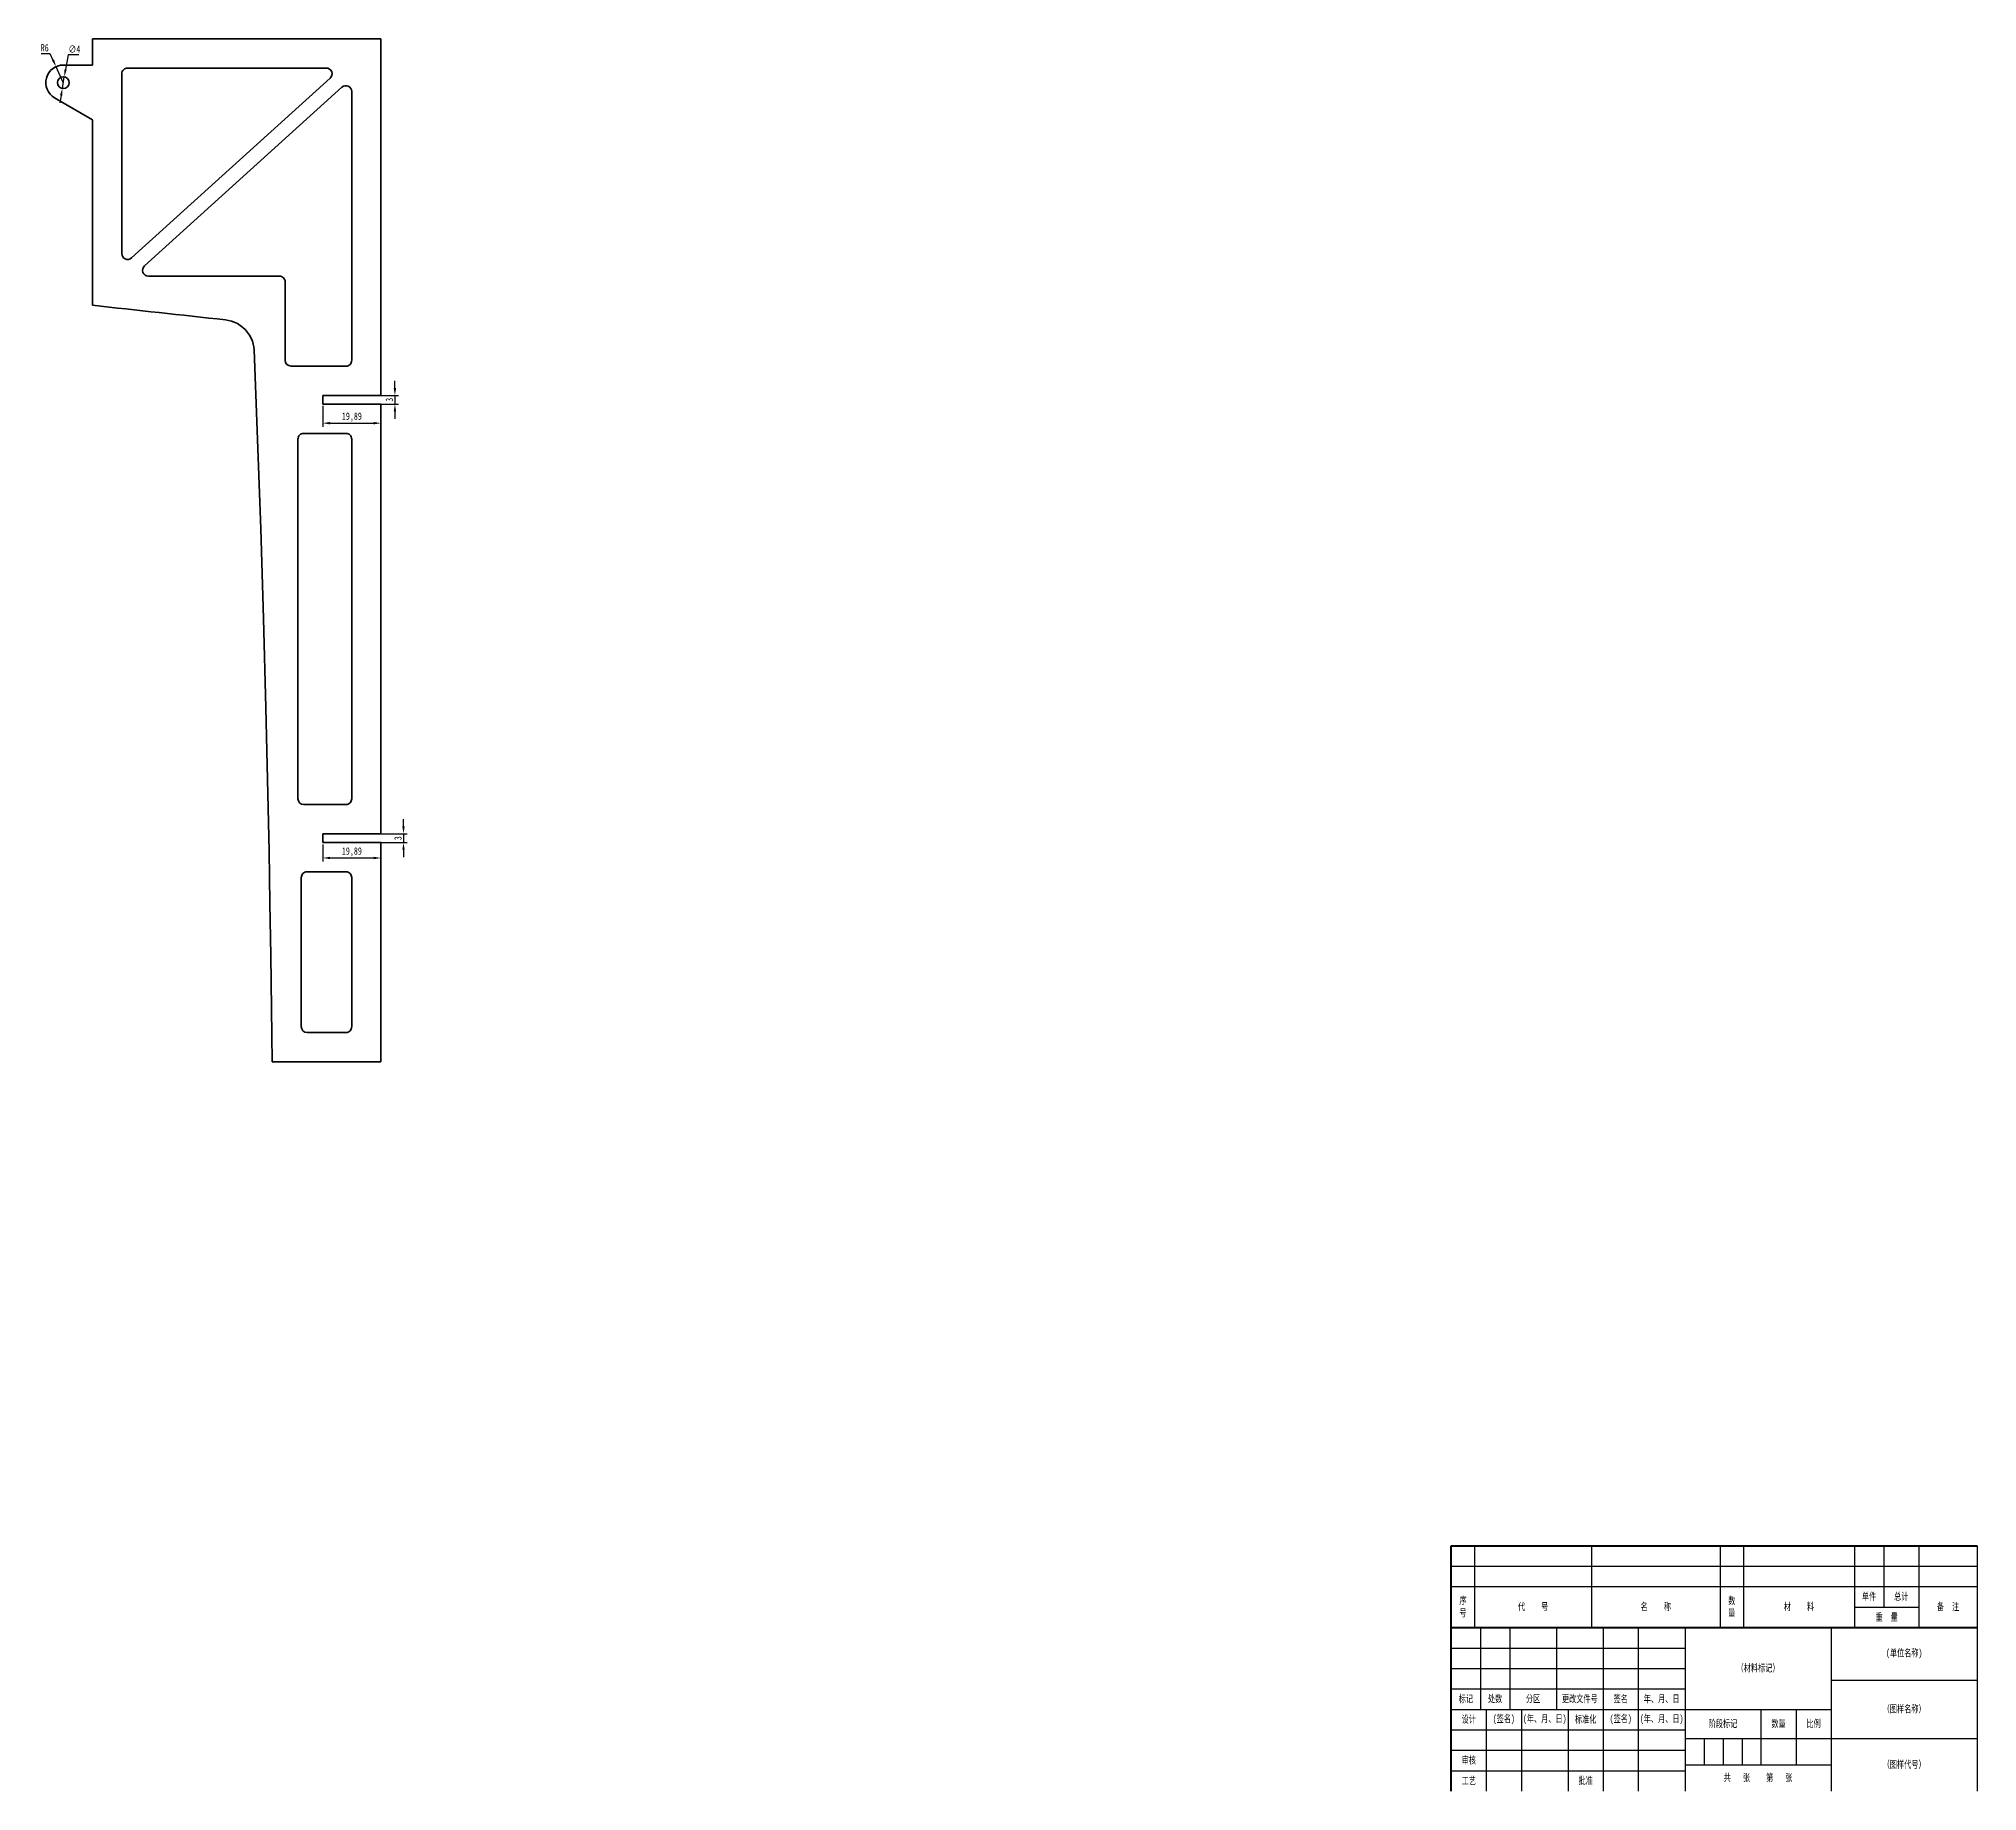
# Model space of a CAD drawing. Header units: millimetres. Extents: x 2448 to 3637, y 862 to 1703.
# Drawn here: x 2963 to 3627, y 872 to 1471 of the extents above; entities that cross this region are included whole.
import ezdxf

# ---------------------------------------------------------------- set-up
doc = ezdxf.new("R2010")
doc.units = ezdxf.units.MM
doc.header["$LTSCALE"] = 0.3
for name, color, linetype, lineweight in [('尺寸线', 3, 'Continuous', 25), ('粗实线', 7, 'Continuous', 50), ('细实线', 7, 'Continuous', 25), ('细文本', 7, 'Continuous', 25)]:
    doc.layers.add(name, color=color, linetype=linetype, lineweight=lineweight)
doc.styles.add('NUT Standard', font='simfang.ttf', dxfattribs={"width": 0.7, "height": 2.5})
doc.dimstyles.new('NUT Standard', dxfattribs={"dimtxt": 2.5, "dimasz": 2.5, "dimexe": 1.25, "dimexo": 0.625, "dimtad": 1, "dimtoh": 1, "dimtxsty": 'NUT Standard', "dimcen": 2.5, "dimadec": 0, "dimazin": 0, "dimtfac": 1, "dimtmove": 0, "dimatfit": 3, "dimfxl": 1, "dimarcsym": 0})

msp = doc.modelspace()

# ---------------------------------------------------------------- texts
at = {"layer": '粗实线', "char_height": 2.5, "width": 12, "attachment_point": 5, "style": 'NUT Standard'}
for s, insert in [('工艺', (3452.76151595407, 875.4023092747085)), ('批准', (3492.76151595407, 875.4023092747085))]:
    msp.add_mtext(s, dxfattribs=dict(at, insert=insert))
at = {"layer": '细文本', "char_height": 2.5, "attachment_point": 5, "style": 'NUT Standard'}
for s, insert, width in [('序\\P号', (3450.76151595407, 934.9023092747085), 7.999999999999545), ('代    号', (3474.76151595407, 934.9023092747085), 40), ('名    称', (3516.76151595407, 934.9023092747085), 44), ('数\\P量', (3542.76151595407, 934.9023092747085), 8), ('材    料', (3565.76151595407, 934.9023092747083), 38), ('单件', (3589.76151595407, 938.4023092747085), 10.00000000000045), ('总计', (3600.76151595407, 938.4023092747085), 12), ('备  注', (3616.76151595407, 934.9023092747085), 20), ('重  量', (3595.76151595407, 931.4023092747085), 22), ('（材料标记）', (3551.76151595407, 913.9023092747085), 50), ('(单位名称)', (3601.76151595407, 918.9023092747085), 49.99999999999955), ('标记', (3451.76151595407, 903.4023092747085), 10), ('处数', (3461.76151595407, 903.4023092747085), 10), ('分区', (3474.76151595407, 903.4023092747085), 16), ('更改文件号', (3490.76151595407, 903.4023092747085), 16), ('签名', (3504.76151595407, 903.4023092747085), 12), ('年、月、日', (3518.76151595407, 903.4023092747085), 16), ('设计', (3452.76151595407, 896.4023092747085), 12), ('(签名)', (3464.76151595407, 896.4023092747085), 12), ('(年、月、日)', (3478.76151595407, 896.4023092747085), 16), ('标准化', (3492.76151595407, 896.4023092747085), 12), ('(签名)', (3504.76151595407, 896.4023092747085), 12), ('(年、月、日)', (3518.76151595407, 896.4023092747085), 16), ('阶段标记', (3539.76151595407, 894.9023092747085), 26), ('数量', (3558.76151595407, 894.9023092747085), 12), ('比例', (3570.76151595407, 894.9023092747085), 11.99999999999955), ('（图样名称）', (3601.76151595407, 899.9023092747085), 49.99999999999955), ('审核', (3452.76151595407, 882.4023092747085), 12), ('（图样代号）', (3601.76151595407, 880.9023092747085), 49.99999999999955), ('共   张    第   张', (3551.76151595407, 876.4023092747085), 50)]:
    msp.add_mtext(s, dxfattribs=dict(at, insert=insert, width=width))

# ---------------------------------------------------------------- blocks, each defined once
blk = doc.blocks.new('*D109')
at = {"layer": 'Defpoints', "color": 0, "transparency": 16777216}
for p in [(3060.592041476457, 1349.496667468055), (3060.592041476457, 1346.496667468055), (3085.264383387767, 1346.496667468055)]:
    blk.add_point(p, dxfattribs=at)
at = {"layer": '尺寸线', "color": 0, "lineweight": -2, "transparency": 16777216}
for p, q in [((3085.264383387767, 1351.996667468055), (3085.264383387767, 1354.496667468055)), ((3061.217041476457, 1349.496667468055), (3086.514383387767, 1349.496667468055)), ((3085.264383387767, 1349.496667468055), (3085.264383387767, 1346.496667468055)), ((3061.217041476457, 1346.496667468055), (3086.514383387767, 1346.496667468055)), ((3085.264383387767, 1343.996667468055), (3085.264383387767, 1341.496667468055))]:
    blk.add_line(p, q, dxfattribs=at)
at = {"layer": '尺寸线', "color": 0, "transparency": 16777216}
for points in [[(3084.847716721101, 1351.996667468055), (3085.681050054434, 1351.996667468055), (3085.264383387767, 1349.496667468055)], [(3084.847716721101, 1343.996667468055), (3085.681050054434, 1343.996667468055), (3085.264383387767, 1346.496667468055)]]:
    blk.add_solid(points, dxfattribs=at)
at = {"layer": '尺寸线', "color": 0, "transparency": 16777216, "insert": (3083.375097673481, 1347.996667468053), "char_height": 2.5, "attachment_point": 5, "rotation": 90, "style": 'NUT Standard'}
blk.add_mtext('3', dxfattribs=at)
blk = doc.blocks.new('*D110')
at = {"layer": 'Defpoints', "color": 0, "transparency": 16777216}
for p in [(3060.592041476456, 1346.496667468054), (3080.484375460831, 1346.496667468054), (3080.484375460831, 1339.97958637685)]:
    blk.add_point(p, dxfattribs=at)
at = {"layer": '尺寸线', "color": 0, "lineweight": -2, "transparency": 16777216}
for p, q in [((3060.592041476456, 1345.871667468054), (3060.592041476456, 1338.72958637685)), ((3080.484375460831, 1345.871667468054), (3080.484375460831, 1338.72958637685)), ((3063.092041476456, 1339.97958637685), (3077.984375460831, 1339.97958637685))]:
    blk.add_line(p, q, dxfattribs=at)
at = {"layer": '尺寸线', "color": 0, "transparency": 16777216}
for points in [[(3063.092041476456, 1340.396253043517), (3063.092041476456, 1339.562919710184), (3060.592041476456, 1339.97958637685)], [(3077.984375460831, 1340.396253043517), (3077.984375460831, 1339.562919710184), (3080.484375460831, 1339.97958637685)]]:
    blk.add_solid(points, dxfattribs=at)
at = {"layer": '尺寸线', "color": 0, "transparency": 16777216, "insert": (3070.538208468643, 1342.047443519707), "char_height": 2.5, "attachment_point": 5, "style": 'NUT Standard'}
blk.add_mtext('19,89', dxfattribs=at)
blk = doc.blocks.new('*D111')
at = {"layer": 'Defpoints', "color": 0, "transparency": 16777216}
for p in [(3060.592041476457, 1199.496667468055), (3060.592041476457, 1196.496667468055), (3088.201900807525, 1196.496667468055)]:
    blk.add_point(p, dxfattribs=at)
at = {"layer": '尺寸线', "color": 0, "lineweight": -2, "transparency": 16777216}
for p, q in [((3088.201900807525, 1201.996667468055), (3088.201900807525, 1204.496667468055)), ((3061.217041476457, 1199.496667468055), (3089.451900807525, 1199.496667468055)), ((3061.217041476457, 1196.496667468055), (3089.451900807525, 1196.496667468055)), ((3088.201900807525, 1199.496667468055), (3088.201900807525, 1196.496667468055)), ((3088.201900807525, 1193.996667468055), (3088.201900807525, 1191.496667468055))]:
    blk.add_line(p, q, dxfattribs=at)
at = {"layer": '尺寸线', "color": 0, "transparency": 16777216}
for points in [[(3087.785234140858, 1201.996667468055), (3088.618567474191, 1201.996667468055), (3088.201900807525, 1199.496667468055)], [(3087.785234140858, 1193.996667468055), (3088.618567474191, 1193.996667468055), (3088.201900807525, 1196.496667468055)]]:
    blk.add_solid(points, dxfattribs=at)
at = {"layer": '尺寸线', "color": 0, "transparency": 16777216, "insert": (3086.312615093239, 1197.996667468053), "char_height": 2.5, "attachment_point": 5, "rotation": 90, "style": 'NUT Standard'}
blk.add_mtext('3', dxfattribs=at)
blk = doc.blocks.new('*D112')
at = {"layer": 'Defpoints', "color": 0, "transparency": 16777216}
for p in [(3060.592041476456, 1196.496667468054), (3080.484375460831, 1196.496667468054), (3080.484375460831, 1191.205392473561)]:
    blk.add_point(p, dxfattribs=at)
at = {"layer": '尺寸线', "color": 0, "lineweight": -2, "transparency": 16777216}
for p, q in [((3060.592041476456, 1195.871667468054), (3060.592041476456, 1189.955392473561)), ((3080.484375460831, 1195.871667468054), (3080.484375460831, 1189.955392473561)), ((3063.092041476456, 1191.205392473561), (3077.984375460831, 1191.205392473561))]:
    blk.add_line(p, q, dxfattribs=at)
at = {"layer": '尺寸线', "color": 0, "transparency": 16777216}
for points in [[(3063.092041476456, 1191.622059140228), (3063.092041476456, 1190.788725806895), (3060.592041476456, 1191.205392473561)], [(3077.984375460831, 1191.622059140228), (3077.984375460831, 1190.788725806895), (3080.484375460831, 1191.205392473561)]]:
    blk.add_solid(points, dxfattribs=at)
at = {"layer": '尺寸线', "color": 0, "transparency": 16777216, "insert": (3070.538208468643, 1193.273249616419), "char_height": 2.5, "attachment_point": 5, "style": 'NUT Standard'}
blk.add_mtext('19,89', dxfattribs=at)
blk = doc.blocks.new('*D113')
at = {"layer": 'Defpoints', "color": 0, "transparency": 16777216}
for p in [(2971.451008104485, 1454.52460372726), (2972.117596332802, 1458.468670173692)]:
    blk.add_point(p, dxfattribs=at)
at = {"layer": '尺寸线', "color": 0, "lineweight": -2, "transparency": 16777216}
for p, q in [((2973.391664613933, 1466.007072060498), (2972.534213975501, 1460.933711702712)), ((2977.136664613934, 1466.007072060497), (2973.391664613933, 1466.007072060498)), ((2971.451008104485, 1454.52460372726), (2972.117596332802, 1458.468670173692)), ((2971.034390461787, 1452.059562198241), (2970.617772819089, 1449.594520669221))]:
    blk.add_line(p, q, dxfattribs=at)
at = {"layer": '尺寸线', "color": 0, "transparency": 16777216}
for points in [[(2972.123373720664, 1461.003147976495), (2972.945054230337, 1460.864275428929), (2972.117596332802, 1458.468670173692)], [(2970.62355020695, 1452.128998472024), (2971.445230716623, 1451.990125924458), (2971.451008104485, 1454.52460372726)]]:
    blk.add_solid(points, dxfattribs=at)
at = {"layer": '尺寸线', "color": 0, "transparency": 16777216, "insert": (2975.576664613933, 1467.967786346211), "char_height": 2.5, "attachment_point": 5, "style": 'NUT Standard'}
blk.add_mtext('∅4', dxfattribs=at)
blk = doc.blocks.new('*D114')
at = {"layer": 'Defpoints', "color": 0, "transparency": 16777216}
for p in [(2969.291401874762, 1461.954241541821), (2971.784302218645, 1456.496636950476)]:
    blk.add_point(p, dxfattribs=at)
at = {"layer": '尺寸线', "color": 0, "lineweight": -2, "transparency": 16777216}
for p, q in [((2964.238984921526, 1466.502245367942), (2967.213984921526, 1466.502245367942)), ((2967.213984921526, 1466.502245367942), (2968.252693398144, 1464.228243454882)), ((2971.784302218645, 1456.496636950476), (2969.291401874762, 1461.954241541821))]:
    blk.add_line(p, q, dxfattribs=at)
at = {"layer": '尺寸线', "color": 0, "transparency": 16777216}
blk.add_solid([(2968.631693716987, 1464.401361534318), (2967.873693079301, 1464.055125375445), (2969.291401874762, 1461.954241541821)], dxfattribs=at)
at = {"layer": '尺寸线', "color": 0, "transparency": 16777216, "insert": (2965.413984921527, 1468.391531082227), "char_height": 2.5, "attachment_point": 5, "style": 'NUT Standard'}
blk.add_mtext('R6', dxfattribs=at)

# ---------------------------------------------------------------- dimensions: what is measured, and where the dimension line sits
at = {"layer": '尺寸线'}
dim = msp.add_radius_dim(center=(2971.784302218645, 1456.496636950476), mpoint=(2969.291401874762, 1461.954241541821), dimstyle='NUT Standard', dxfattribs=at)
dim.commit()
dim.dimension.update_dxf_attribs({"geometry": '*D114', "text_midpoint": (2965.413984921527, 1468.391531082227)})
dim = msp.add_diameter_dim_2p(p1=(2971.451008104485, 1454.52460372726), p2=(2972.117596332802, 1458.468670173692), dimstyle='NUT Standard', dxfattribs=at)
dim.commit()
dim.dimension.update_dxf_attribs({"geometry": '*D113', "text_midpoint": (2975.576664613933, 1466.007072060497), "dimtype": 163})
for base, p1, p2, picture, middle in [((3085.264383387767, 1346.496667468055), (3060.592041476456, 1349.496667468054), (3060.592041476456, 1346.496667468054), '*D109', (3083.375097673481, 1347.996667468053)), ((3088.201900807525, 1196.496667468055), (3060.592041476456, 1199.496667468054), (3060.592041476456, 1196.496667468054), '*D111', (3086.312615093239, 1197.996667468053))]:
    dim = msp.add_linear_dim(base=base, p1=p1, p2=p2, angle=90, dimstyle='NUT Standard', dxfattribs=at)
    dim.commit()
    dim.dimension.update_dxf_attribs({"geometry": picture, "text_midpoint": middle})
for base, p1, p2, picture, middle in [((3080.484375460831, 1339.97958637685), (3060.592041476456, 1346.496667468054), (3080.484375460831, 1346.496667468054), '*D110', (3070.538208468643, 1342.047443519707)), ((3080.484375460831, 1191.205392473561), (3060.592041476456, 1196.496667468054), (3080.484375460831, 1196.496667468054), '*D112', (3070.538208468643, 1193.273249616419))]:
    dim = msp.add_linear_dim(base=base, p1=p1, p2=p2, dimstyle='NUT Standard', dxfattribs=at)
    dim.commit()
    dim.dimension.update_dxf_attribs({"geometry": picture, "text_midpoint": middle})

# ---------------------------------------------------------------- linework, layer by layer
at = {"color": 7, "lineweight": 35}
for p, q in [((3080.484375460831, 1471.496636950476), (2981.784302218643, 1471.496636950476)), ((2981.784302218643, 1462.496636950476), (2981.784302218643, 1471.496636950476)), ((3080.484375460831, 1471.496636950476), (3080.484375460831, 1349.496667468054)), ((2971.784302218643, 1462.496636950476), (2981.784302218643, 1462.496636950476)), ((2991.784302218643, 1459.496636950476), (2991.784302218643, 1397.999200427038)), ((3061.760864718643, 1461.496636950476), (2993.784302218643, 1461.496636950476)), ((3063.102661593643, 1458.013482653601), (2995.126099093643, 1396.516168200476)), ((2999.555664523331, 1393.780938708288), (3067.142609103409, 1454.925958239538)), ((3070.484375460831, 1361.496667468054), (3070.484375460831, 1453.442803942663)), ((2968.784302218643, 1451.300469958288), (2981.784302218643, 1443.794976794226)), ((2981.784302218643, 1380.297875964148), (2981.784302218643, 1443.794976794226)), ((3000.897430880753, 1390.297906481726), (3045.71063278505, 1390.297906481726)), ((3047.71063278505, 1388.297906481726), (3047.71063278505, 1361.496667468054)), ((3049.71063278505, 1359.496667468054), (3068.484375460831, 1359.496667468054)), ((3060.592041476456, 1349.496667468054), (3060.592041476456, 1346.496667468054)), ((3060.592041476456, 1349.496667468054), (3080.484375460831, 1349.496667468054)), ((3080.592041476456, 1349.496667468054), (3080.484375460831, 1349.496667468054)), ((3060.592041476456, 1346.496667468054), (3080.484375460831, 1346.496667468054)), ((3080.484375460831, 1346.496667468054), (3080.484375460831, 1199.496667468054)), ((3080.592041476456, 1346.496667468054), (3080.484375460831, 1346.496667468054)), ((3052.08270309755, 1211.496667468054), (3052.08270309755, 1334.496667468054)), ((3068.484375460831, 1336.496667468054), (3054.08270309755, 1336.496667468054)), ((3070.484375460831, 1334.496667468054), (3070.484375460831, 1211.496667468054)), ((3054.08270309755, 1209.496667468054), (3068.484375460831, 1209.496667468054)), ((3060.592041476456, 1199.496667468054), (3060.592041476456, 1196.496667468054)), ((3060.592041476456, 1199.496667468054), (3080.484375460831, 1199.496667468054)), ((3060.592041476456, 1196.496667468054), (3080.484375460831, 1196.496667468054)), ((3080.592041476456, 1199.496667468054), (3080.484375460831, 1199.496667468054)), ((3080.592041476456, 1196.496667468054), (3080.484375460831, 1196.496667468054)), ((3080.484375460831, 1196.496667468054), (3080.484375460831, 1121.496667468054)), ((3053.210754855362, 1133.496667468054), (3053.210754855362, 1184.496667468054)), ((3068.484375460831, 1186.496667468054), (3055.210754855362, 1186.496667468054)), ((3070.484375460831, 1184.496667468054), (3070.484375460831, 1133.496667468054)), ((3055.210754855362, 1131.496667468054), (3068.484375460831, 1131.496667468054)), ((3080.484375460831, 1121.496667468054), (3043.210754855362, 1121.496667468054))]:
    msp.add_line(p, q, dxfattribs=at)
msp.add_line((3626.76151595407, 955.9023092747085), (3626.761515954069, 871.9023092747084))
for points in [[(3027.285217745987, 1375.320764147742), (3028.308227999893, 1375.159143053992), (3029.308868869034, 1374.902612292273), (3030.279541476456, 1374.554772936804), (3031.337921603409, 1374.05288084696), (3032.338196261612, 1373.443200671179), (3033.270325167862, 1372.73159178446), (3034.124298556534, 1371.92446287821), (3034.870911105362, 1371.053979479773), (3035.524872287003, 1370.106774889929), (3036.076904757706, 1369.091271960242), (3036.517883761612, 1368.016870104773), (3036.80047653505, 1367.058618151648), (3036.99008224794, 1366.07290037821), (3037.082092745987, 1365.068627917273)], [(3037.082092745987, 1365.068627917273), (3038.2863163788, 1334.437219225867), (3039.361206515518, 1303.802362048132), (3040.309082492081, 1273.166070544226), (3041.132324679581, 1242.530511462195), (3041.703003390518, 1218.010095202429), (3042.196381076065, 1193.498468005163), (3042.507080538956, 1175.691979968054), (3042.778137667862, 1157.888024889929), (3043.014709933487, 1139.690667712195), (3043.210754855362, 1121.496667468054)]]:
    msp.add_lwpolyline(points, dxfattribs=at)
msp.add_circle((2971.784302218643, 1456.496636950476), 2, dxfattribs=at)
for centre, radius, start, end in [((2971.784302218643, 1456.496636950476), 5.999999999999998, 90.00000250446868, 239.9999966606827), ((2993.784302218643, 1459.496636950476), 2.000000000000002, 90.00000250446868, 180.0000050089504), ((3061.760864718643, 1459.496636950476), 2.000000000000001, 312.1351885985122, 90.00000250446868), ((3068.484375460831, 1453.442803942663), 2, 0, 132.1351867772976), ((2993.784302218643, 1397.999200427038), 2, 179.9999949910365, 312.1351885985122), ((3000.897430880753, 1392.297906481726), 2, 132.1351867772976, 269.9999974955313), ((3045.71063278505, 1388.297906481726), 2.000000000000001, 0, 90.00000250446868), ((-10390.90698196104, -121084.2069763308), 123192.4648106628, 83.74690284763822, 83.76819254726618), ((3049.71063278505, 1361.496667468054), 2.000000000000001, 180.0000050089504, 269.9999974955313), ((3068.484375460831, 1361.496667468054), 2.000000000000001, 269.9999974955313, 0), ((3054.08270309755, 1334.496667468054), 2, 90.00000250446868, 180.0000050089504), ((3068.484375460831, 1334.496667468054), 2.000000000000001, 0, 90.00000250446868), ((3054.08270309755, 1211.496667468054), 2.000000000000001, 180.0000050089504, 269.9999974955313), ((3068.484375460831, 1211.496667468054), 2, 269.9999974955313, 0), ((3055.210754855362, 1184.496667468054), 2, 90.00000250446868, 180.0000050089504), ((3068.484375460831, 1184.496667468054), 2.000000000000001, 0, 90.00000250446868), ((3055.210754855362, 1133.496667468054), 2, 180.0000050089504, 269.9999974955313), ((3068.484375460831, 1133.496667468054), 2, 269.9999974955313, 0)]:
    msp.add_arc(centre, radius, start, end, dxfattribs=at)
at = {"layer": '粗实线'}
for p, q in [((3446.76151595407, 955.9023092747085), (3626.76151595407, 955.9023092747085)), ((3446.76151595407, 871.9023092747085), (3446.76151595407, 955.9023092747085)), ((3446.76151595407, 927.9023092747085), (3626.76151595407, 927.9023092747085))]:
    msp.add_line(p, q, dxfattribs=at)
at = {"layer": '细实线'}
for p, q in [((3454.76151595407, 955.9023092747083), (3454.76151595407, 927.9023092747083)), ((3494.76151595407, 955.9023092747083), (3494.76151595407, 927.9023092747083)), ((3538.76151595407, 955.9023092747083), (3538.76151595407, 927.9023092747083)), ((3546.76151595407, 955.9023092747083), (3546.76151595407, 927.9023092747083)), ((3584.76151595407, 955.9023092747083), (3584.76151595407, 927.9023092747083)), ((3594.76151595407, 955.9023092747083), (3594.76151595407, 934.902309274709)), ((3606.76151595407, 955.9023092747083), (3606.76151595407, 927.9023092747083)), ((3446.76151595407, 948.9023092747085), (3626.76151595407, 948.9023092747085)), ((3446.76151595407, 941.9023092747085), (3626.76151595407, 941.9023092747085)), ((3584.76151595407, 934.9023092747085), (3606.76151595407, 934.9023092747087)), ((3456.76151595407, 927.9023092747085), (3456.76151595407, 899.9023092747085)), ((3466.76151595407, 927.9023092747085), (3466.76151595407, 899.9023092747085)), ((3482.76151595407, 927.9023092747085), (3482.76151595407, 899.9023092747085)), ((3498.76151595407, 927.9023092747085), (3498.76151595407, 899.9023092747085)), ((3510.76151595407, 927.9023092747085), (3510.76151595407, 899.9023092747085)), ((3526.76151595407, 927.9023092747083), (3526.76151595407, 871.9023092747087)), ((3576.76151595407, 927.9023092747083), (3576.76151595407, 871.9023092747087)), ((3446.76151595407, 920.9023092747085), (3526.76151595407, 920.9023092747087)), ((3446.76151595407, 913.9023092747085), (3526.76151595407, 913.9023092747085)), ((3576.76151595407, 909.9023092747085), (3626.76151595407, 909.9023092747085)), ((3446.76151595407, 906.9023092747085), (3526.76151595407, 906.9023092747085)), ((3446.76151595407, 899.9023092747085), (3576.76151595407, 899.9023092747087)), ((3458.76151595407, 899.9023092747085), (3458.76151595407, 871.9023092747085)), ((3470.76151595407, 899.9023092747085), (3470.76151595407, 871.9023092747085)), ((3486.76151595407, 899.9023092747085), (3486.76151595407, 871.9023092747085)), ((3498.76151595407, 899.9023092747085), (3498.76151595407, 871.9023092747085)), ((3510.76151595407, 899.9023092747085), (3510.76151595407, 871.9023092747085)), ((3552.76151595407, 899.9023092747085), (3552.76151595407, 880.9023092747087)), ((3564.76151595407, 899.9023092747085), (3564.76151595407, 880.9023092747087)), ((3446.76151595407, 892.9023092747085), (3526.76151595407, 892.9023092747085)), ((3526.76151595407, 889.9023092747085), (3626.76151595407, 889.9023092747085)), ((3533.26151595407, 889.9023092747083), (3533.26151595407, 880.9023092747087)), ((3539.76151595407, 889.9023092747083), (3539.76151595407, 880.9023092747087)), ((3546.26151595407, 889.9023092747083), (3546.26151595407, 880.9023092747087)), ((3446.76151595407, 885.9023092747085), (3526.76151595407, 885.9023092747087)), ((3446.76151595407, 878.9023092747085), (3526.76151595407, 878.9023092747085)), ((3526.76151595407, 880.9023092747085), (3576.76151595407, 880.9023092747085))]:
    msp.add_line(p, q, dxfattribs=at)

msp.set_redraw_order([(e.dxf.handle, doc.entitydb.next_handle()) for e in msp.query("TEXT MTEXT ATTDEF DIMENSION ARC_DIMENSION")])  # texts and dimensions are drawn at this point

doc.saveas('drawing.dxf')
